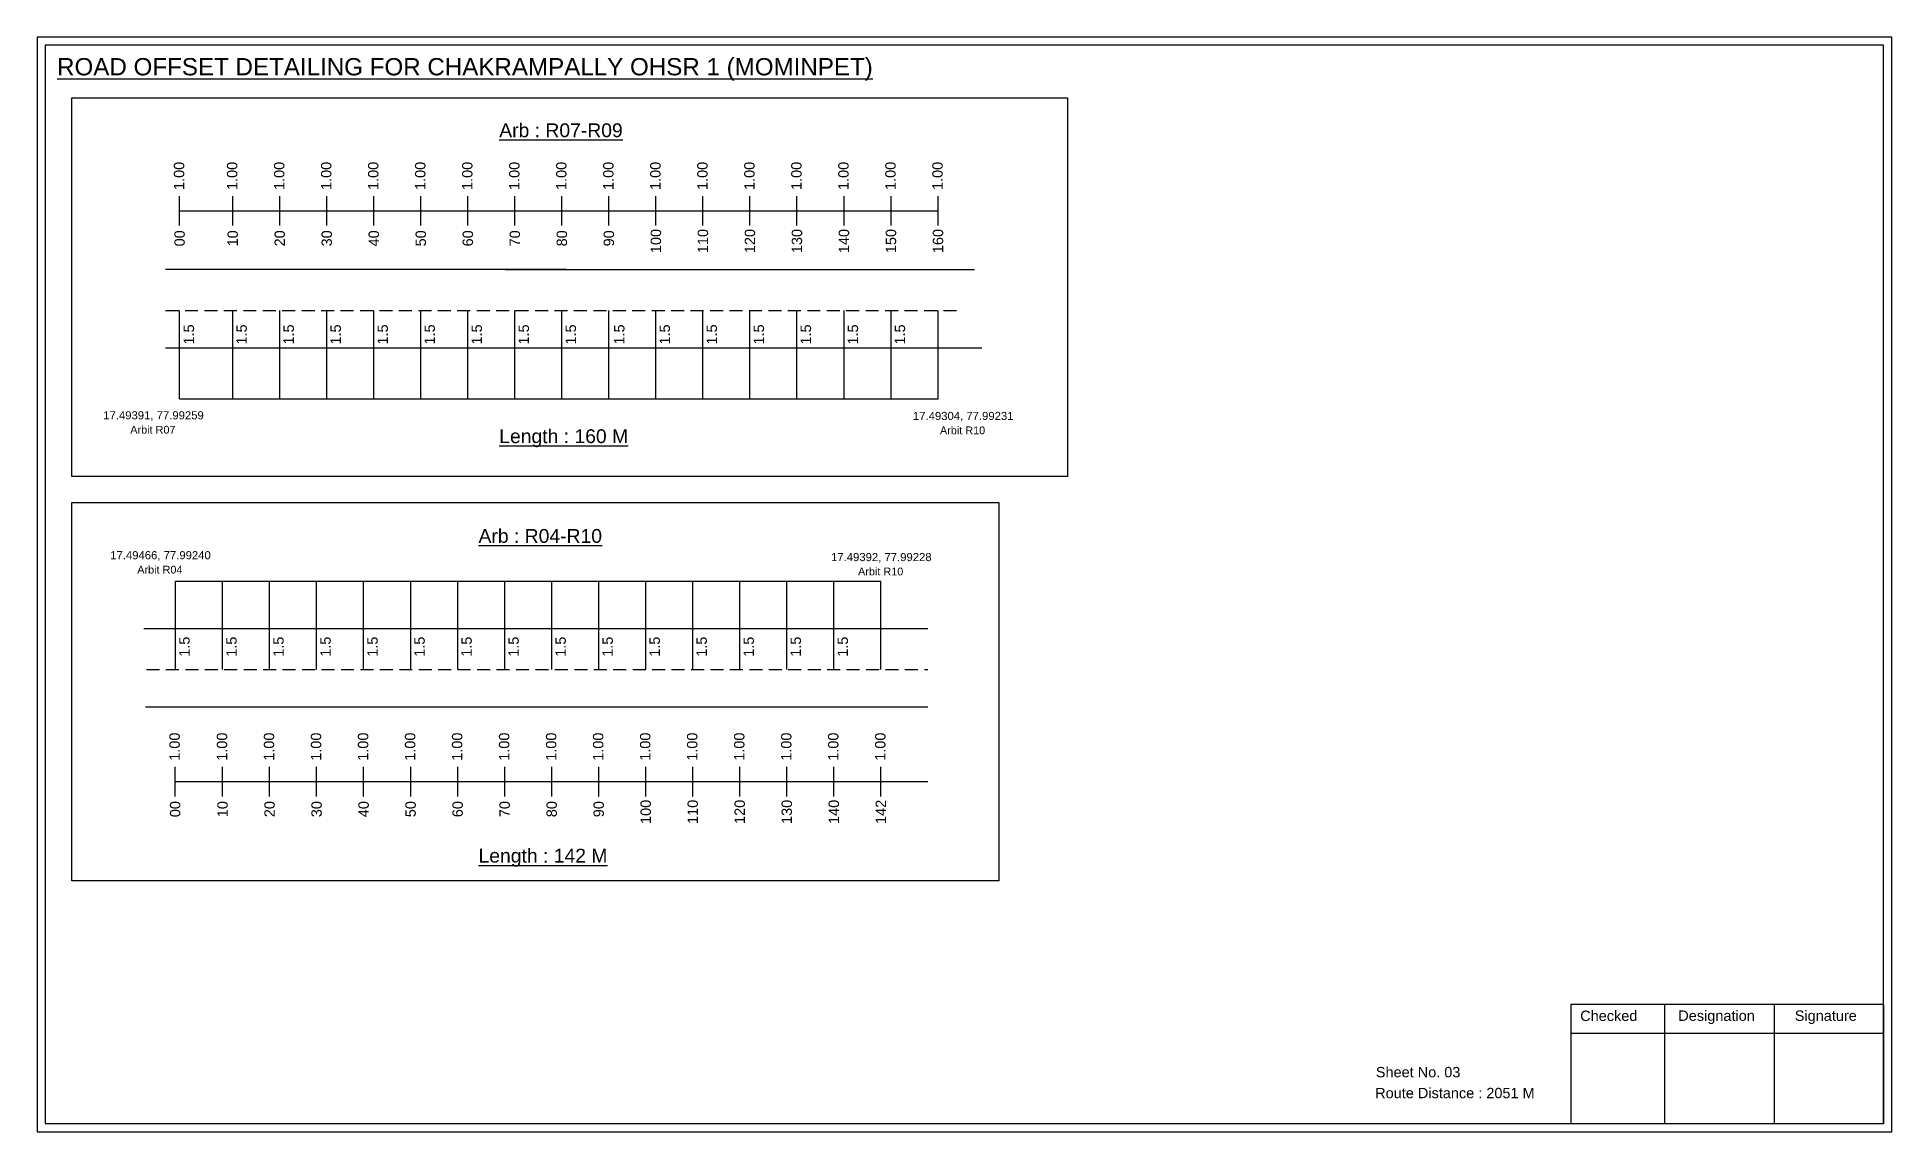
# Model space of a CAD drawing. Header units: inches. Extents: x 1943 to 8965, y 112 to 3168.
# Drawn here: x 3650 to 4187, y 941 to 1258 of the extents above; entities that cross this region are included whole.
import ezdxf

# ---------------------------------------------------------------- set-up
doc = ezdxf.new("R2010")
doc.units = ezdxf.units.IN
doc.header["$MEASUREMENT"] = 0
doc.linetypes.add('DASHED2', pattern=[0.375, 0.25, -0.125])
doc.layers.add('PDF_Geometry', color=7, linetype='Continuous')
doc.layers.add('PDF_Text', color=5, linetype='Continuous')
doc.styles.add('PDF Arial', font='arial.ttf')
doc.styles.get("Standard").update_dxf_attribs({"font": 'arial.ttf'})

msp = doc.modelspace()

# ---------------------------------------------------------------- texts
at = {"color": 242, "true_color": 0xcd2027}
for s, height, p in [('%%UROAD OFFSET DETAILING FOR CHAKRAMPALLY OHSR 1 (MOMINPET)', 5, (3655.97, 1246.87)), ('%%UArb : R07-R09', 4, (3783.86, 1228.99)), ('%%ULength : 160 M', 4, (3783.86, 1140.49)), ('%%UArb : R04-R10', 4, (3777.87, 1111.64)), ('%%ULength : 142 M', 4, (3777.87, 1019.14))]:
    msp.add_text(s, height=height, dxfattribs=at).set_placement(p)
at = {"color": 217, "true_color": 0x93278f}
for s, p in [('1.00', (3692.74, 1213.71)), ('1.00', (3708.11, 1213.71)), ('1.00', (3721.71, 1213.71)), ('1.00', (3735.31, 1213.71)), ('1.00', (3748.91, 1213.71)), ('1.00', (3762.51, 1213.71)), ('1.00', (3776.11, 1213.71)), ('1.00', (3789.71, 1213.71)), ('1.00', (3803.31, 1213.71)), ('1.00', (3816.91, 1213.71)), ('1.00', (3830.51, 1213.71)), ('1.00', (3844.11, 1213.71)), ('1.00', (3857.71, 1213.71)), ('1.00', (3871.31, 1213.71)), ('1.00', (3884.91, 1213.71)), ('1.00', (3898.51, 1213.71)), ('1.00', (3912.11, 1213.71)), ('00', (3692.89, 1197.39)), ('10', (3708.26, 1197.39)), ('20', (3721.86, 1197.39)), ('30', (3735.46, 1197.39)), ('40', (3749.06, 1197.39)), ('50', (3762.66, 1197.39)), ('60', (3776.26, 1197.39)), ('70', (3789.86, 1197.39)), ('80', (3803.46, 1197.39)), ('90', (3817.06, 1197.39)), ('100', (3830.66, 1195.44)), ('110', (3844.26, 1195.44)), ('120', (3857.86, 1195.44)), ('130', (3871.46, 1195.44)), ('140', (3885.06, 1195.44)), ('150', (3898.66, 1195.44)), ('160', (3912.26, 1195.44)), ('1.00', (3691.46, 1048.59)), ('1.00', (3705.17, 1048.59)), ('1.00', (3718.77, 1048.59)), ('1.00', (3732.37, 1048.59)), ('1.00', (3745.97, 1048.59)), ('1.00', (3759.57, 1048.59)), ('1.00', (3773.17, 1048.59)), ('1.00', (3786.77, 1048.59)), ('1.00', (3800.37, 1048.59)), ('1.00', (3813.97, 1048.59)), ('1.00', (3827.57, 1048.59)), ('1.00', (3841.17, 1048.59)), ('1.00', (3854.77, 1048.59)), ('1.00', (3868.37, 1048.59)), ('1.00', (3881.97, 1048.59)), ('1.00', (3895.57, 1048.59)), ('00', (3691.61, 1032.27)), ('10', (3705.32, 1032.27)), ('20', (3718.92, 1032.27)), ('30', (3732.52, 1032.27)), ('40', (3746.12, 1032.27)), ('50', (3759.72, 1032.27)), ('60', (3773.32, 1032.27)), ('70', (3786.92, 1032.27)), ('80', (3800.52, 1032.27)), ('90', (3814.12, 1032.27)), ('100', (3827.72, 1030.32)), ('110', (3841.32, 1030.32)), ('120', (3854.92, 1030.32)), ('130', (3868.52, 1030.32)), ('140', (3882.12, 1030.32)), ('142', (3895.72, 1030.32))]:
    msp.add_text(s, height=3, rotation=90, dxfattribs=at).set_placement(p)
for p in [(3695.59, 1169), (3710.85, 1169), (3724.45, 1169), (3738.05, 1169), (3751.65, 1169), (3765.25, 1169), (3778.85, 1169), (3792.45, 1169), (3806.05, 1169), (3820.08, 1169), (3833.25, 1169), (3846.85, 1169), (3860.45, 1169), (3874.05, 1169), (3887.65, 1169), (3901.25, 1169), (3694.31, 1078.67), (3707.91, 1078.67), (3721.51, 1078.67), (3735.11, 1078.67), (3748.71, 1078.67), (3762.31, 1078.67), (3775.91, 1078.67), (3789.51, 1078.67), (3803.11, 1078.67), (3816.71, 1078.67), (3830.31, 1078.67), (3843.91, 1078.67), (3857.51, 1078.67), (3871.11, 1078.67), (3884.71, 1078.67)]:
    msp.add_text('1.5', height=3, rotation=90).set_placement(p)
at = {"color": 5}
for s, height, p in [('17.49391, 77.99259', 2.34, (3669.32, 1147.36)), ('17.49304, 77.99231', 2.34, (3903.51, 1147.18)), ('Arbit R07', 2.246, (3677.14, 1143.24)), ('Arbit R10', 2.246, (3911.33, 1143.05)), ('17.49466, 77.99240', 2.34, (3671.34, 1106.89)), ('17.49392, 77.99228', 2.34, (3879.83, 1106.35)), ('Arbit R04', 2.246, (3679.16, 1102.76)), ('Arbit R10', 2.246, (3887.65, 1102.22))]:
    msp.add_text(s, height=height, dxfattribs=at).set_placement(p)
for s, p in [('Sheet No. 03', (4037.4, 957.03)), ('Route Distance : 2051 M', (4037.21, 950.98))]:
    msp.add_text(s, height=3).set_placement(p)
at = {"layer": 'PDF_Text', "color": 7, "attachment_point": 7, "style": 'PDF Arial'}
for s, insert, char_height in [('Checked', (4096.51, 973.28), 3.001), ('Designation', (4124.88, 972.45), 3.0006), ('Signature', (4158.57, 972.45), 3.001)]:
    msp.add_mtext(s, dxfattribs=dict(at, insert=insert, char_height=char_height))

# ---------------------------------------------------------------- linework, layer by layer
at = {"color": 217, "true_color": 0x93278f}
for p, q in [((3691.41, 1203.42), (3691.41, 1211.97)), ((3691.41, 1207.68), (3910.78, 1207.69)), ((3706.78, 1203.42), (3706.78, 1211.97)), ((3720.38, 1203.42), (3720.38, 1211.97)), ((3733.98, 1203.42), (3733.98, 1211.97)), ((3747.58, 1203.42), (3747.58, 1211.97)), ((3761.18, 1203.42), (3761.18, 1211.97)), ((3774.78, 1203.42), (3774.78, 1211.97)), ((3788.38, 1203.42), (3788.38, 1211.97)), ((3801.98, 1203.42), (3801.98, 1211.97)), ((3815.58, 1203.42), (3815.58, 1211.97)), ((3829.18, 1203.42), (3829.18, 1211.97)), ((3842.78, 1203.42), (3842.78, 1211.97)), ((3856.38, 1203.42), (3856.38, 1211.97)), ((3869.98, 1203.42), (3869.98, 1211.97)), ((3883.58, 1203.42), (3883.58, 1211.97)), ((3897.18, 1203.42), (3897.18, 1211.97)), ((3910.78, 1203.42), (3910.78, 1211.97)), ((3690.14, 1038.3), (3690.14, 1046.85)), ((3703.84, 1038.3), (3703.84, 1046.85)), ((3717.44, 1038.3), (3717.44, 1046.85)), ((3731.04, 1038.3), (3731.04, 1046.85)), ((3744.64, 1038.3), (3744.64, 1046.85)), ((3758.24, 1038.3), (3758.24, 1046.85)), ((3771.84, 1038.3), (3771.84, 1046.85)), ((3785.44, 1038.3), (3785.44, 1046.85)), ((3799.04, 1038.3), (3799.04, 1046.85)), ((3812.64, 1038.3), (3812.64, 1046.85)), ((3826.24, 1038.3), (3826.24, 1046.85)), ((3839.84, 1038.3), (3839.84, 1046.85)), ((3853.44, 1038.3), (3853.44, 1046.85)), ((3867.04, 1038.3), (3867.04, 1046.85)), ((3880.64, 1038.3), (3880.64, 1046.85)), ((3894.24, 1038.3), (3894.24, 1046.85)), ((3690.24, 1042.57), (3907.84, 1042.61))]:
    msp.add_line(p, q, dxfattribs=at)
for p, q in [((3803.18, 1190.69), (3687.35, 1190.69)), ((3785.71, 1190.69), (3921.34, 1190.69)), ((3691.41, 1153.27), (3691.41, 1178.81)), ((3706.78, 1153.27), (3706.78, 1178.81)), ((3720.38, 1153.27), (3720.38, 1178.81)), ((3733.98, 1153.27), (3733.98, 1178.81)), ((3747.58, 1153.27), (3747.58, 1178.81)), ((3761.18, 1153.27), (3761.18, 1178.81)), ((3774.78, 1153.27), (3774.78, 1178.81)), ((3788.38, 1153.27), (3788.38, 1178.81)), ((3801.98, 1153.27), (3801.98, 1178.81)), ((3815.58, 1153.27), (3815.58, 1178.81)), ((3829.18, 1153.27), (3829.18, 1178.81)), ((3842.78, 1153.27), (3842.78, 1178.81)), ((3856.38, 1153.27), (3856.38, 1178.81)), ((3869.98, 1153.27), (3869.98, 1178.81)), ((3883.58, 1153.27), (3883.58, 1178.81)), ((3897.18, 1153.27), (3897.18, 1178.81)), ((3910.78, 1153.27), (3910.78, 1178.81)), ((3687.35, 1168.01), (3923.44, 1168.01)), ((3690.24, 1075), (3690.24, 1100.53)), ((3703.84, 1075), (3703.84, 1100.53)), ((3717.44, 1075), (3717.44, 1100.53)), ((3731.04, 1075), (3731.04, 1100.53)), ((3744.64, 1075), (3744.64, 1100.53)), ((3758.24, 1075), (3758.24, 1100.53)), ((3771.84, 1075), (3771.84, 1100.53)), ((3785.44, 1075), (3785.44, 1100.53)), ((3799.04, 1075), (3799.04, 1100.53)), ((3812.64, 1075), (3812.64, 1100.53)), ((3826.24, 1075), (3826.24, 1100.53)), ((3839.84, 1075), (3839.84, 1100.53)), ((3853.44, 1075), (3853.44, 1100.53)), ((3867.04, 1075), (3867.04, 1100.53)), ((3880.64, 1075), (3880.64, 1100.53)), ((3894.24, 1075), (3894.24, 1100.53)), ((3681.05, 1086.88), (3907.84, 1086.88)), ((3681.51, 1064.19), (3907.84, 1064.16))]:
    msp.add_line(p, q)
at = {"linetype": 'DASHED2', "ltscale": 15}
for p, q in [((3687.35, 1178.81), (3917.77, 1178.81)), ((3681.84, 1075.04), (3907.84, 1075))]:
    msp.add_line(p, q, dxfattribs=at)
at = {"color": 5}
for p, q in [((3691.41, 1153.27), (3910.78, 1153.27)), ((3690.24, 1100.53), (3894.24, 1100.53))]:
    msp.add_line(p, q, dxfattribs=at)
for points in [[(3660.26, 1240.41), (3948.19, 1240.41), (3948.19, 1130.79), (3660.26, 1130.79)], [(3660.26, 1123.35), (3928.34, 1123.35), (3928.34, 1013.83), (3660.26, 1013.83)]]:
    msp.add_lwpolyline(points, close=True)
at = {"layer": 'PDF_Geometry'}
for points in [[(3650.19, 1257.94), (3650.19, 941.23), (4186.66, 941.23), (4186.66, 1257.94)], [(3652.52, 1255.62), (3652.52, 943.65), (4184.24, 943.65), (4184.24, 1255.62)]]:
    msp.add_lwpolyline(points, close=True, dxfattribs=at)
at = {"layer": 'PDF_Geometry', "color": 242, "true_color": 0xcc1f26}
msp.add_lwpolyline([(4184.24, 943.56), (4093.9, 943.56), (4093.9, 978.17), (4184.24, 978.17)], close=True, dxfattribs=at)
for points in [[(4120.88, 978.17), (4120.88, 943.56)], [(4152.61, 978.17), (4152.61, 943.56)], [(4093.9, 969.8), (4184.24, 969.8)]]:
    msp.add_lwpolyline(points, dxfattribs=at)

msp.set_redraw_order([(e.dxf.handle, doc.entitydb.next_handle()) for e in msp.query("TEXT MTEXT ATTDEF DIMENSION ARC_DIMENSION")])  # texts and dimensions are drawn at this point

doc.saveas('drawing.dxf')
